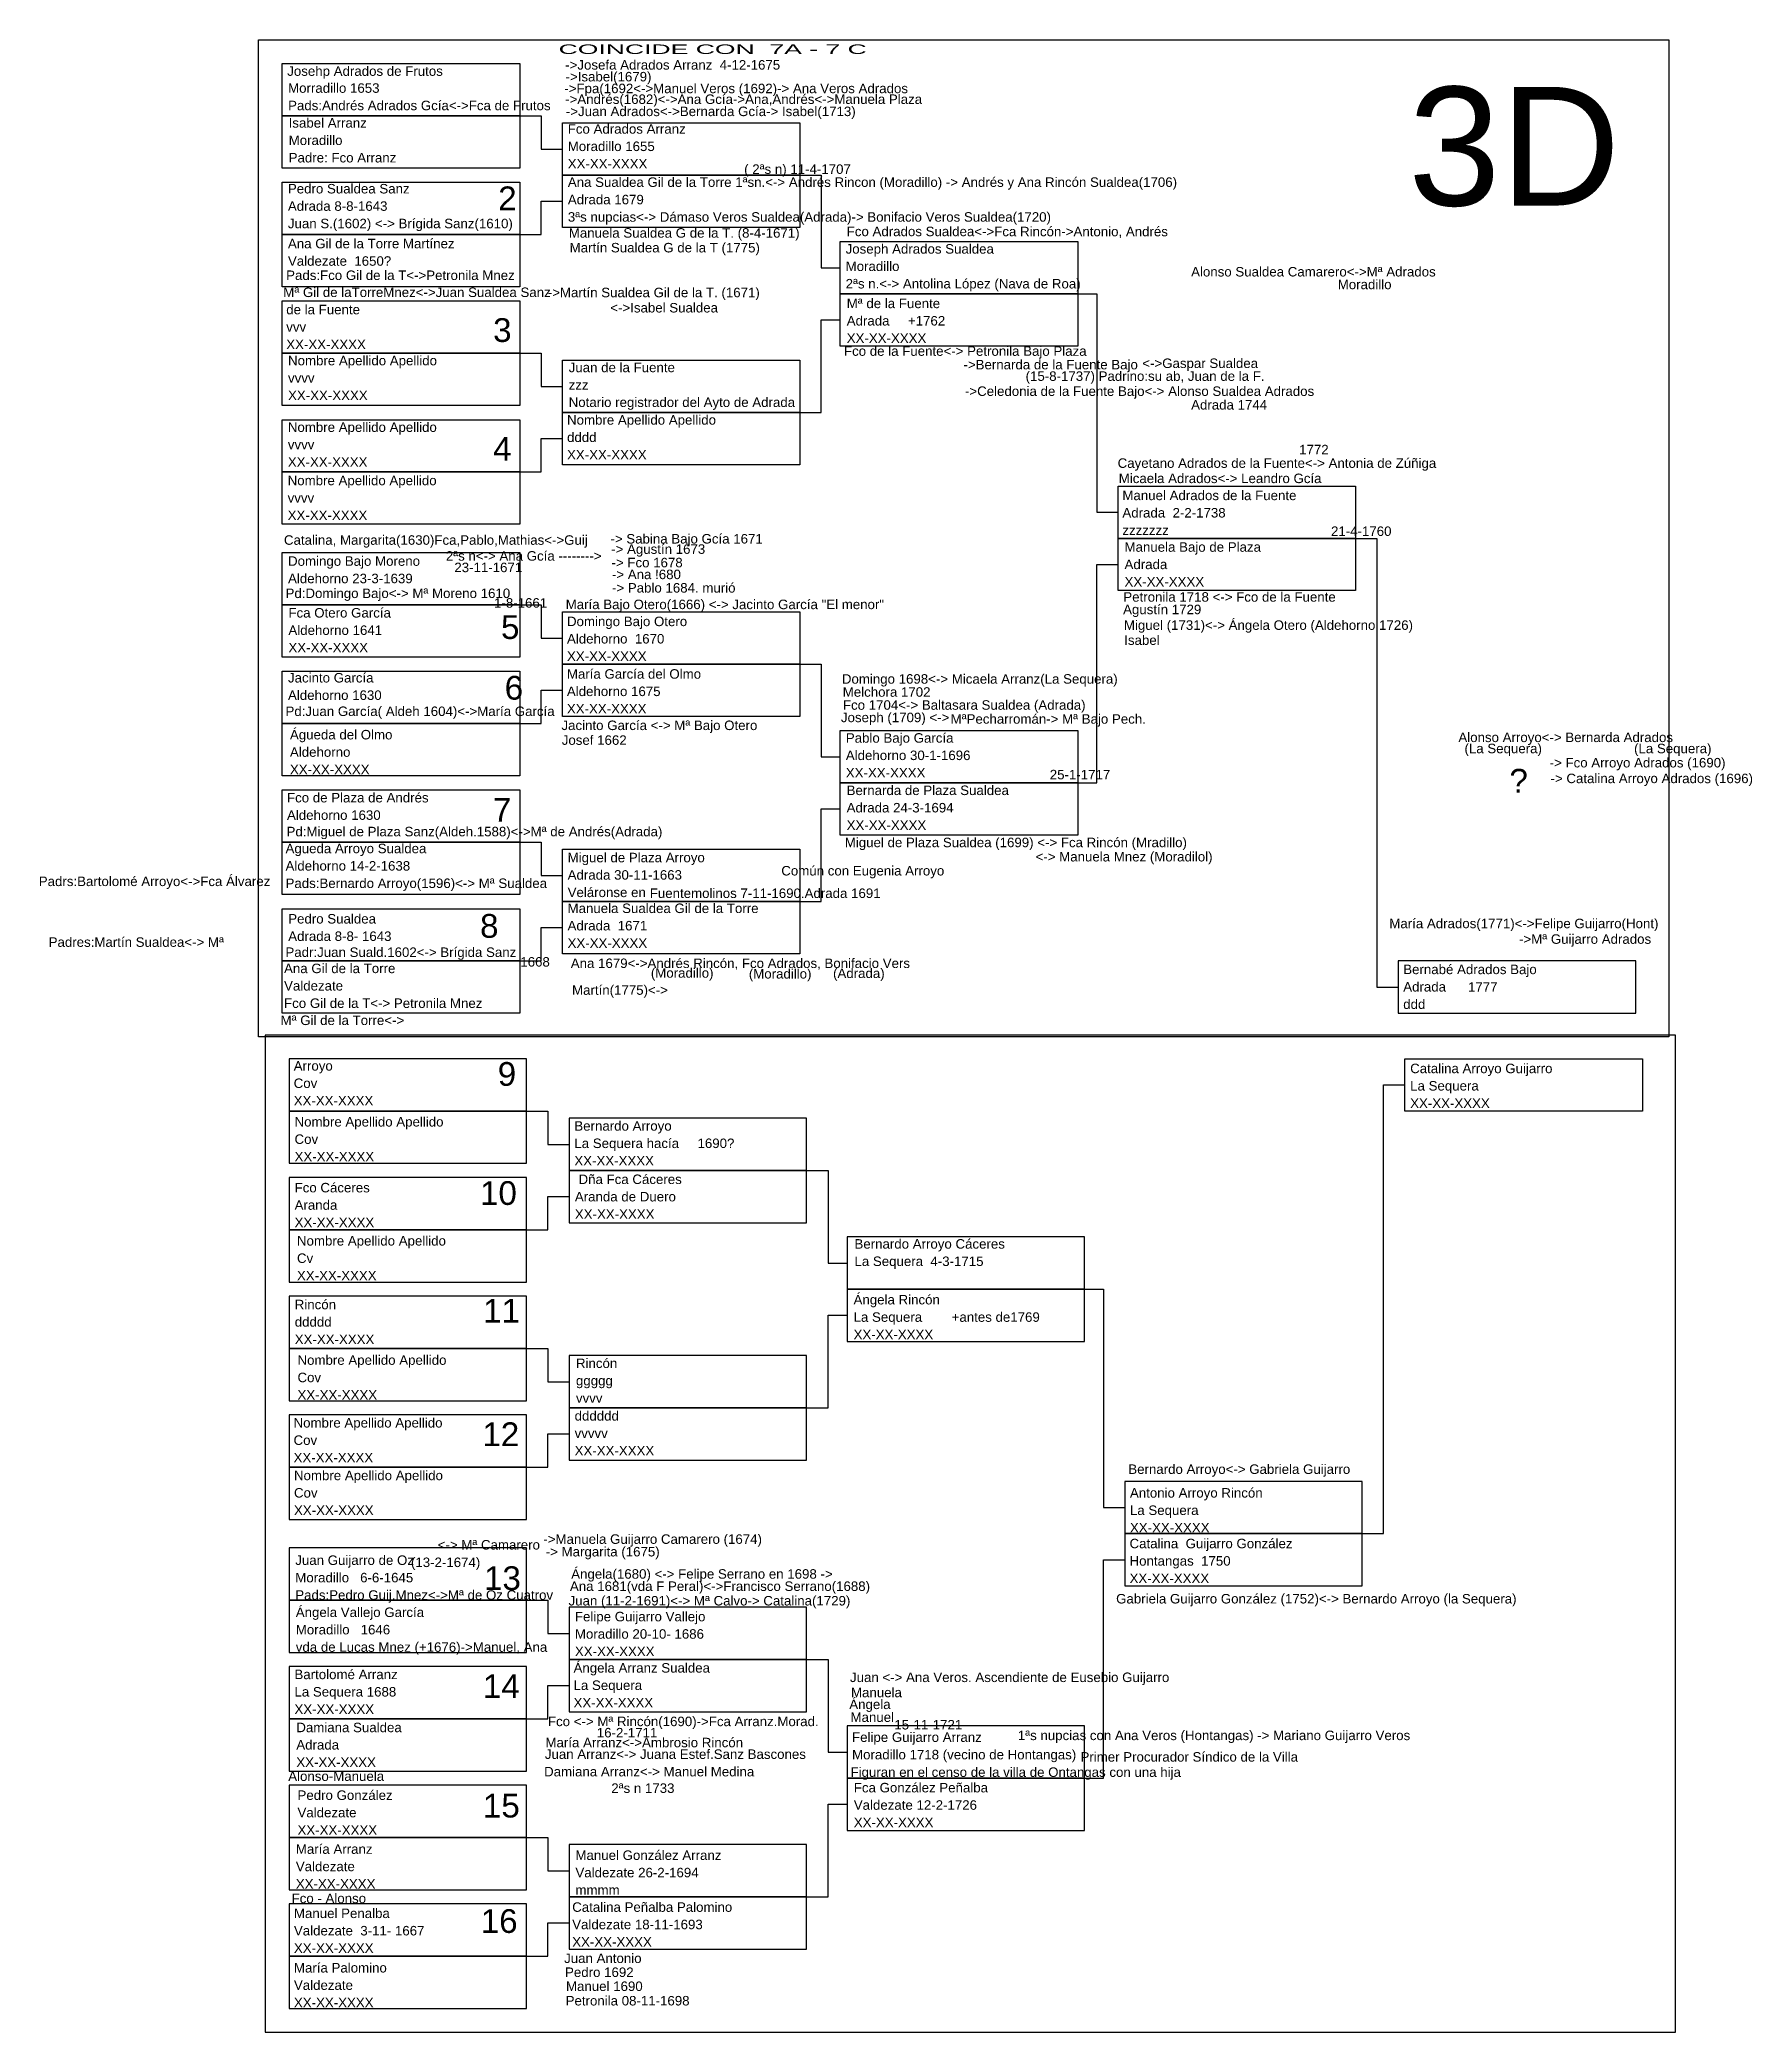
# Model space of a CAD drawing. Header units: millimetres. Extents: x -16844 to 23151, y -8543 to 4892.
# Drawn here: x -923.1 to -562.5, y -1499 to -1079.4 of the extents above; entities that cross this region are included whole.
import ezdxf
from ezdxf.enums import TextEntityAlignment as Align

# ---------------------------------------------------------------- set-up
doc = ezdxf.new("R2010")
doc.units = ezdxf.units.MM
doc.layers.add('Sanz', color=230, linetype='Continuous')
doc.styles.add('Arial', font='arial.ttf', dxfattribs={"height": 0.01})

msp = doc.modelspace()

# ---------------------------------------------------------------- texts
at = {"style": 'Arial'}
for s, p in [('2', (-822.72, -1115.26)), ('3', (-823.79, -1143.01)), ('4', (-823.79, -1168.01)), ('5', (-822.13, -1205.57)), ('6', (-821.36, -1218.35)), ('?', (-609.77, -1237.94)), ('7', (-823.84, -1244.07)), ('8', (-826.54, -1268.51)), ('9', (-822.82, -1299.69)), ('10', (-822.67, -1324.78)), ('11', (-822.01, -1349.58)), ('12', (-822.17, -1375.58)), ('13', (-821.83, -1405.9)), ('14', (-822.06, -1428.65)), ('15', (-822.06, -1453.81)), ('16', (-822.52, -1478.12))]:
    msp.add_text(s, height=5, dxfattribs=at).set_placement(p, align=Align.RIGHT)
at = {"layer": 'Sanz', "style": 'Arial'}
msp.add_text('3D', height=25, dxfattribs=at).set_placement((-590.33, -1114.28), align=Align.RIGHT)

# ---------------------------------------------------------------- blocks, each defined once
blk = doc.blocks.new('Hoja superior')
for points in [[(0, 210), (297, 210), (297, 0), (0, 0)], [(5, 205), (55, 205), (55, 194), (5, 194)], [(5, 194), (55, 194), (55, 183), (5, 183)], [(64, 192.5), (114, 192.5), (114, 181.5), (64, 181.5)], [(64, 181.5), (114, 181.5), (114, 170.5), (64, 170.5)], [(5, 180), (55, 180), (55, 169), (5, 169)], [(5, 169), (55, 169), (55, 158), (5, 158)], [(122.5, 167.5), (172.5, 167.5), (172.5, 156.5), (122.5, 156.5)], [(122.5, 156.5), (172.5, 156.5), (172.5, 145.5), (122.5, 145.5)], [(5, 155), (55, 155), (55, 144), (5, 144)], [(5, 144), (55, 144), (55, 133), (5, 133)], [(64, 142.5), (114, 142.5), (114, 131.5), (64, 131.5)], [(64, 131.5), (114, 131.5), (114, 120.5), (64, 120.5)], [(5, 130), (55, 130), (55, 119), (5, 119)], [(5, 119), (55, 119), (55, 108), (5, 108)], [(181, 116), (231, 116), (231, 105), (181, 105)], [(181, 105), (231, 105), (231, 94), (181, 94)], [(5, 102), (55, 102), (55, 91), (5, 91)], [(5, 91), (55, 91), (55, 80), (5, 80)], [(64, 89.5), (114, 89.5), (114, 78.5), (64, 78.5)], [(5, 77), (55, 77), (55, 66), (5, 66)], [(64, 78.5), (114, 78.5), (114, 67.5), (64, 67.5)], [(5, 66), (55, 66), (55, 55), (5, 55)], [(122.5, 64.5), (172.5, 64.5), (172.5, 53.5), (122.5, 53.5)], [(5, 52), (55, 52), (55, 41), (5, 41)], [(122.5, 53.5), (172.5, 53.5), (172.5, 42.5), (122.5, 42.5)], [(5, 41), (55, 41), (55, 30), (5, 30)], [(64, 39.5), (114, 39.5), (114, 28.5), (64, 28.5)], [(5, 27), (55, 27), (55, 16), (5, 16)], [(64, 28.5), (114, 28.5), (114, 17.5), (64, 17.5)], [(5, 16), (55, 16), (55, 5), (5, 5)], [(240, 5), (290, 5), (290, 16), (240, 16)]]:
    blk.add_lwpolyline(points, close=True)
for points in [[(55, 194), (59.5, 194), (59.5, 187), (64, 187)], [(114, 181.5), (118.5, 181.5), (118.5, 162), (122.5, 162)], [(55, 169), (59.5, 169), (59.5, 176), (64, 176)], [(172.5, 156.5), (176.5, 156.5), (176.5, 110.5), (181, 110.5)], [(114, 131.5), (118.5, 131.5), (118.5, 151), (122.5, 151)], [(55, 144), (59.5, 144), (59.5, 137), (64, 137)], [(55, 119), (59.5, 119), (59.5, 126), (64, 126)], [(231, 105), (235.5, 105), (235.5, 10.5), (240, 10.5)], [(172.5, 53.5), (176.5, 53.5), (176.5, 99.5), (181, 99.5)], [(55, 91), (59.5, 91), (59.5, 84), (64, 84)], [(114, 78.5), (118.5, 78.5), (118.5, 59), (122.5, 59)], [(55, 66), (59.5, 66), (59.5, 73), (64, 73)], [(114, 28.5), (118.5, 28.5), (118.5, 48), (122.5, 48)], [(55, 41), (59.5, 41), (59.5, 34), (64, 34)], [(55, 16), (59.5, 16), (59.5, 23), (64, 23)]]:
    blk.add_lwpolyline(points)
blk = doc.blocks.new('Hoja inferior')
for points in [[(0, -210), (297, -210), (297, 0), (0, 0)], [(5, -16), (55, -16), (55, -5), (5, -5)], [(240, -5), (290, -5), (290, -16), (240, -16)], [(5, -27), (55, -27), (55, -16), (5, -16)], [(64, -28.5), (114, -28.5), (114, -17.5), (64, -17.5)], [(64, -39.5), (114, -39.5), (114, -28.5), (64, -28.5)], [(5, -41), (55, -41), (55, -30), (5, -30)], [(5, -52), (55, -52), (55, -41), (5, -41)], [(122.5, -53.5), (172.5, -53.5), (172.5, -42.5), (122.5, -42.5)], [(122.5, -64.5), (172.5, -64.5), (172.5, -53.5), (122.5, -53.5)], [(5, -66), (55, -66), (55, -55), (5, -55)], [(5, -77), (55, -77), (55, -66), (5, -66)], [(64, -78.5), (114, -78.5), (114, -67.5), (64, -67.5)], [(64, -89.5), (114, -89.5), (114, -78.5), (64, -78.5)], [(5, -91), (55, -91), (55, -80), (5, -80)], [(5, -102), (55, -102), (55, -91), (5, -91)], [(181, -105), (231, -105), (231, -94), (181, -94)], [(5, -119), (55, -119), (55, -108), (5, -108)], [(181, -116), (231, -116), (231, -105), (181, -105)], [(5, -130), (55, -130), (55, -119), (5, -119)], [(64, -131.5), (114, -131.5), (114, -120.5), (64, -120.5)], [(5, -144), (55, -144), (55, -133), (5, -133)], [(64, -142.5), (114, -142.5), (114, -131.5), (64, -131.5)], [(5, -155), (55, -155), (55, -144), (5, -144)], [(122.5, -156.5), (172.5, -156.5), (172.5, -145.5), (122.5, -145.5)], [(5, -169), (55, -169), (55, -158), (5, -158)], [(122.5, -167.5), (172.5, -167.5), (172.5, -156.5), (122.5, -156.5)], [(5, -180), (55, -180), (55, -169), (5, -169)], [(64, -181.5), (114, -181.5), (114, -170.5), (64, -170.5)], [(5, -194), (55, -194), (55, -183), (5, -183)], [(64, -192.5), (114, -192.5), (114, -181.5), (64, -181.5)], [(5, -205), (55, -205), (55, -194), (5, -194)]]:
    blk.add_lwpolyline(points, close=True)
for points in [[(231, -105), (235.5, -105), (235.5, -10.5), (240, -10.5)], [(55, -16), (59.5, -16), (59.5, -23), (64, -23)], [(114, -28.5), (118.5, -28.5), (118.5, -48), (122.5, -48)], [(55, -41), (59.5, -41), (59.5, -34), (64, -34)], [(172.5, -53.5), (176.5, -53.5), (176.5, -99.5), (181, -99.5)], [(114, -78.5), (118.5, -78.5), (118.5, -59), (122.5, -59)], [(55, -66), (59.5, -66), (59.5, -73), (64, -73)], [(55, -91), (59.5, -91), (59.5, -84), (64, -84)], [(172.5, -156.5), (176.5, -156.5), (176.5, -110.5), (181, -110.5)], [(55, -119), (59.5, -119), (59.5, -126), (64, -126)], [(114, -131.5), (118.5, -131.5), (118.5, -151), (122.5, -151)], [(55, -144), (59.5, -144), (59.5, -137), (64, -137)], [(114, -181.5), (118.5, -181.5), (118.5, -162), (122.5, -162)], [(55, -169), (59.5, -169), (59.5, -176), (64, -176)], [(55, -194), (59.5, -194), (59.5, -187), (64, -187)]]:
    blk.add_lwpolyline(points)
blk = doc.blocks.new('Casilla')
at = {"style": 'Arial'}
for tag, p in [('NOMBRE', (0.88, 8.08)), ('LUGAR_NACIMIENTO', (0.88, 4.42)), ('FECHA', (0.88, 0.75))]:
    blk.add_attdef(tag, p, '', height=2, dxfattribs=at)
blk = doc.blocks.new('Hermanos')
at = {"style": 'Arial'}
blk.add_attdef('NOMBRE', (0, 0), '', height=2, dxfattribs=at)

# ---------------------------------------------------------------- block references
ref = msp.add_blockref('Hermanos', (-832.51, -1082.35))
ref.add_attrib('NOMBRE', '            COINCIDE CON  7A - 7 C', (-832.51, -1082.35), dxfattribs={"color": 30, "height": 2, "style": 'Arial', "width": 2})
for name, p, values in [('Hermanos', (-871.03, -1086.96), {'NOMBRE': 'Josehp Adrados de Frutos'}), ('Hermanos', (-812.49, -1085.65), {'NOMBRE': '->Josefa Adrados Arranz  4-12-1675'}), ('Hermanos', (-812.42, -1088.13), {'NOMBRE': '->Isabel(1679)'}), ('Hermanos', (-812.35, -1095.44), {'NOMBRE': '->Juan Adrados<->Bernarda Gcía-> Isabel(1713)'}), ('Casilla', (-871.61, -1105.95), {'NOMBRE': 'Isabel Arranz', 'LUGAR_NACIMIENTO': 'Moradillo', 'FECHA': 'Padre: Fco Arranz'}), ('Casilla', (-812.84, -1107.22), {'NOMBRE': 'Fco Adrados Arranz ', 'LUGAR_NACIMIENTO': 'Moradillo 1655', 'FECHA': 'XX-XX-XXXX'}), ('Hermanos', (-798.87, -1107.61), {'NOMBRE': '                               ( 2ªs n) 11-4-1707'}), ('Casilla', (-871.77, -1119.81), {'NOMBRE': 'Pedro Sualdea Sanz', 'LUGAR_NACIMIENTO': 'Adrada 8-8-1643', 'FECHA': 'Juan S.(1602) <-> Brígida Sanz(1610)'}), ('Hermanos', (-779.6, -1120.73), {'NOMBRE': '                                  Fco Adrados Sualdea'}), ('Hermanos', (-726.34, -1120.75), {'NOMBRE': '<->Fca Rincón->Antonio, Andrés'}), ('Casilla', (-754.32, -1132.49), {'NOMBRE': 'Joseph Adrados Sualdea', 'LUGAR_NACIMIENTO': 'Moradillo', 'FECHA': '2ªs n.<-> Antolina López (Nava de Roa)'}), ('Hermanos', (-872.64, -1133.55), {'NOMBRE': ' Mª Gil de laTorreMnez<->Juan Sualdea Sanz'}), ('Hermanos', (-649.81, -1131.9), {'NOMBRE': 'Moradillo'}), ('Casilla', (-872.12, -1145.27), {'NOMBRE': 'de la Fuente', 'LUGAR_NACIMIENTO': 'vvv', 'FECHA': 'XX-XX-XXXX'}), ('Hermanos', (-803, -1136.8), {'NOMBRE': '<->Isabel Sualdea'}), ('Casilla', (-754.09, -1143.97), {'NOMBRE': 'Mª de la Fuente', 'LUGAR_NACIMIENTO': 'Adrada     +1762', 'FECHA': 'XX-XX-XXXX'}), ('Casilla', (-871.74, -1156.01), {'NOMBRE': 'Nombre Apellido Apellido', 'LUGAR_NACIMIENTO': 'vvvv', 'FECHA': 'XX-XX-XXXX'}), ('Casilla', (-812.64, -1157.46), {'NOMBRE': 'Juan de la Fuente', 'LUGAR_NACIMIENTO': 'zzz', 'FECHA': 'Notario registrador del Ayto de Adrada'}), ('Hermanos', (-680.68, -1157.25), {'NOMBRE': 'Adrada 1744                  '}), ('Casilla', (-871.78, -1170.04), {'NOMBRE': 'Nombre Apellido Apellido', 'LUGAR_NACIMIENTO': 'vvvv', 'FECHA': 'XX-XX-XXXX'}), ('Casilla', (-812.99, -1168.51), {'NOMBRE': 'Nombre Apellido Apellido', 'LUGAR_NACIMIENTO': 'dddd', 'FECHA': 'XX-XX-XXXX'}), ('Hermanos', (-657.94, -1166.68), {'NOMBRE': '1772'}), ('Hermanos', (-696.16, -1169.53), {'NOMBRE': 'Cayetano Adrados de la Fuente<-> Antonia de Zúñiga'}), ('Hermanos', (-695.93, -1172.74), {'NOMBRE': 'Micaela Adrados<-> Leandro Gcía'}), ('Casilla', (-871.82, -1181.27), {'NOMBRE': 'Nombre Apellido Apellido', 'LUGAR_NACIMIENTO': 'vvvv', 'FECHA': 'XX-XX-XXXX'}), ('Casilla', (-696.04, -1184.41), {'NOMBRE': 'Manuel Adrados de la Fuente', 'LUGAR_NACIMIENTO': 'Adrada  2-2-1738', 'FECHA': 'zzzzzzz'}), ('Hermanos', (-802.96, -1185.47), {'NOMBRE': '-> Sabina Bajo Gcía 1671'}), ('Hermanos', (-651.23, -1183.87), {'NOMBRE': '21-4-1760'}), ('Hermanos', (-871.72, -1185.73), {'NOMBRE': 'Catalina, Margarita(1630)Fca,Pablo,Mathias<->Guij'}), ('Hermanos', (-837.63, -1189.08), {'NOMBRE': '2ªs n<-> Ana Gcía -------->'}), ('Hermanos', (-802.81, -1187.64), {'NOMBRE': '-> Agustín 1673'}), ('Casilla', (-695.59, -1195.28), {'NOMBRE': 'Manuela Bajo de Plaza', 'LUGAR_NACIMIENTO': 'Adrada', 'FECHA': 'XX-XX-XXXX'}), ('Hermanos', (-835.84, -1191.5), {'NOMBRE': '23-11-1671'}), ('Hermanos', (-802.74, -1190.48), {'NOMBRE': '-> Fco 1678'}), ('Hermanos', (-802.65, -1192.97), {'NOMBRE': '-> Ana !680'}), ('Hermanos', (-871.39, -1196.95), {'NOMBRE': 'Pd:Domingo Bajo<-> Mª Moreno 1610'}), ('Hermanos', (-802.64, -1195.8), {'NOMBRE': '-> Pablo 1684. murió'}), ('Hermanos', (-694.96, -1197.72), {'NOMBRE': 'Petronila 1718 <-> Fco de la Fuente'}), ('Casilla', (-871.66, -1209.14), {'NOMBRE': 'Fca Otero García', 'LUGAR_NACIMIENTO': 'Aldehorno 1641', 'FECHA': 'XX-XX-XXXX'}), ('Hermanos', (-827.47, -1198.98), {'NOMBRE': '1-8-1661'}), ('Hermanos', (-812.39, -1199.29), {'NOMBRE': 'María Bajo Otero(1666) <-> Jacinto García "El menor"'}), ('Hermanos', (-695.01, -1200.35), {'NOMBRE': 'Agustín 1729'}), ('Casilla', (-813, -1210.95), {'NOMBRE': 'Domingo Bajo Otero', 'LUGAR_NACIMIENTO': 'Aldehorno  1670', 'FECHA': 'XX-XX-XXXX'}), ('Hermanos', (-694.84, -1203.65), {'NOMBRE': 'Miguel (1731)<-> Ángela Otero (Aldehorno 1726)'}), ('Hermanos', (-694.77, -1206.82), {'NOMBRE': 'Isabel'}), ('Casilla', (-813.02, -1222.02), {'NOMBRE': 'María García del Olmo', 'LUGAR_NACIMIENTO': 'Aldehorno 1675', 'FECHA': 'XX-XX-XXXX'}), ('Hermanos', (-754.23, -1214.99), {'NOMBRE': 'Domingo 1698<-> Micaela Arranz(La Sequera)'}), ('Hermanos', (-754.05, -1217.74), {'NOMBRE': 'Melchora 1702'}), ('Hermanos', (-871.4, -1221.8), {'NOMBRE': 'Pd:Juan García( Aldeh 1604)<->María García'}), ('Hermanos', (-754.43, -1223.1), {'NOMBRE': 'Joseph (1709) <->'}), ('Hermanos', (-754.01, -1220.48), {'NOMBRE': 'Fco 1704<-> Baltasara Sualdea (Adrada)'}), ('Casilla', (-871.34, -1234.81), {'NOMBRE': 'Águeda del Olmo', 'LUGAR_NACIMIENTO': 'Aldehorno', 'FECHA': 'XX-XX-XXXX'}), ('Hermanos', (-813.28, -1224.76), {'NOMBRE': 'Jacinto García <-> Mª Bajo Otero'}), ('Casilla', (-754.28, -1235.5), {'NOMBRE': 'Pablo Bajo García', 'LUGAR_NACIMIENTO': 'Aldehorno 30-1-1696', 'FECHA': 'XX-XX-XXXX'}), ('Hermanos', (-731.33, -1223.42), {'NOMBRE': 'MªPecharromán-> Mª Bajo Pech.'}), ('Hermanos', (-813.22, -1227.87), {'NOMBRE': 'Josef 1662'}), ('Hermanos', (-623.12, -1229.64), {'NOMBRE': '(La Sequera)                         (La Sequera)'}), ('Hermanos', (-710.45, -1235.14), {'NOMBRE': '25-1-1717'}), ('Hermanos', (-622.26, -1232.63), {'NOMBRE': '                      -> Fco Arroyo Adrados (1690)'}), ('Casilla', (-754.11, -1246.53), {'NOMBRE': 'Bernarda de Plaza Sualdea', 'LUGAR_NACIMIENTO': 'Adrada 24-3-1694', 'FECHA': 'XX-XX-XXXX'}), ('Hermanos', (-622.07, -1235.94), {'NOMBRE': '                      -> Catalina Arroyo Adrados (1696)'}), ('Hermanos', (-871.18, -1247.14), {'NOMBRE': 'Pd:Miguel de Plaza Sanz(Aldeh.1588)<->Mª de Andrés(Adrada)'}), ('Casilla', (-872.27, -1258.78), {'NOMBRE': 'Águeda Arroyo Sualdea', 'LUGAR_NACIMIENTO': 'Aldehorno 14-2-1638', 'FECHA': 'Pads:Bernardo Arroyo(1596)<-> Mª Sualdea'}), ('Casilla', (-812.86, -1260.69), {'NOMBRE': 'Miguel de Plaza Arroyo', 'LUGAR_NACIMIENTO': 'Adrada 30-11-1663', 'FECHA': 'Veláronse en'}), ('Hermanos', (-753.62, -1249.43), {'NOMBRE': 'Miguel de Plaza Sualdea (1699) <-> Fca Rincón (Mradillo)'}), ('Hermanos', (-713.44, -1252.43), {'NOMBRE': '<-> Manuela Mnez (Moradilol)'}), ('Hermanos', (-923.35, -1257.62), {'NOMBRE': 'Padrs:Bartolomé Arroyo<->Fca Álvarez '}), ('Hermanos', (-794.69, -1260.13), {'NOMBRE': 'Fuentemolinos 7-11-1690.Adrada 1691'}), ('Casilla', (-812.88, -1271.38), {'NOMBRE': 'Manuela Sualdea Gil de la Torre', 'LUGAR_NACIMIENTO': 'Adrada  1671', 'FECHA': 'XX-XX-XXXX'}), ('Hermanos', (-638.95, -1266.5), {'NOMBRE': 'María Adrados(1771)<->Felipe Guijarro(Hont)'}), ('Hermanos', (-871.41, -1272.55), {'NOMBRE': 'Padr:Juan Suald.1602<-> Brígida Sanz'}), ('Hermanos', (-611.63, -1269.78), {'NOMBRE': '->Mª Guijarro Adrados'}), ('Casilla', (-872.58, -1284.04), {'NOMBRE': 'Ana Gil de la Torre', 'LUGAR_NACIMIENTO': 'Valdezate', 'FECHA': 'Fco Gil de la T<-> Petronila Mnez'}), ('Hermanos', (-821.95, -1274.58), {'NOMBRE': '1668'}), ('Hermanos', (-811.32, -1274.88), {'NOMBRE': 'Ana 1679<->Andrés Rincón, Fco Adrados, Bonifacio Vers'}), ('Hermanos', (-794.46, -1276.92), {'NOMBRE': '(Moradillo)'}), ('Hermanos', (-773.83, -1277.1), {'NOMBRE': '(Moradillo)'}), ('Hermanos', (-756.09, -1276.99), {'NOMBRE': '(Adrada)'}), ('Casilla', (-636.9, -1284.25), {'NOMBRE': 'Bernabé Adrados Bajo', 'LUGAR_NACIMIENTO': 'Adrada', 'FECHA': 'ddd'}), ('Hermanos', (-811.05, -1280.52), {'NOMBRE': 'Martín(1775)<->'}), ('Hermanos', (-623.15, -1279.87), {'NOMBRE': ' 1777'}), ('Casilla', (-870.55, -1304.57), {'NOMBRE': 'Arroyo', 'LUGAR_NACIMIENTO': 'Cov', 'FECHA': 'XX-XX-XXXX'}), ('Casilla', (-635.44, -1305.11), {'NOMBRE': 'Catalina Arroyo Guijarro', 'LUGAR_NACIMIENTO': 'La Sequera ', 'FECHA': 'XX-XX-XXXX'}), ('Casilla', (-870.37, -1316.35), {'NOMBRE': 'Nombre Apellido Apellido', 'LUGAR_NACIMIENTO': 'Cov', 'FECHA': 'XX-XX-XXXX'}), ('Casilla', (-811.45, -1317.22), {'NOMBRE': 'Bernardo Arroyo', 'LUGAR_NACIMIENTO': 'La Sequera hacía     1690?', 'FECHA': 'XX-XX-XXXX'}), ('Casilla', (-870.36, -1330.22), {'NOMBRE': 'Fco Cáceres', 'LUGAR_NACIMIENTO': 'Aranda ', 'FECHA': 'XX-XX-XXXX'}), ('Casilla', (-811.34, -1328.46), {'NOMBRE': ' Dña Fca Cáceres', 'LUGAR_NACIMIENTO': 'Aranda de Duero', 'FECHA': 'XX-XX-XXXX'}), ('Casilla', (-869.86, -1341.42), {'NOMBRE': 'Nombre Apellido Apellido', 'LUGAR_NACIMIENTO': 'Cv', 'FECHA': 'XX-XX-XXXX'}), ('Casilla', (-870.33, -1354.84), {'NOMBRE': 'Rincón', 'LUGAR_NACIMIENTO': 'ddddd', 'FECHA': 'XX-XX-XXXX'}), ('Casilla', (-752.65, -1353.82), {'NOMBRE': 'Ángela Rincón', 'LUGAR_NACIMIENTO': 'La Sequera        +antes de1769', 'FECHA': 'XX-XX-XXXX'}), ('Casilla', (-869.75, -1366.54), {'NOMBRE': 'Nombre Apellido Apellido', 'LUGAR_NACIMIENTO': 'Cov', 'FECHA': 'XX-XX-XXXX'}), ('Casilla', (-811.11, -1367.21), {'NOMBRE': 'Rincón', 'LUGAR_NACIMIENTO': 'ggggg', 'FECHA': 'vvvv'}), ('Casilla', (-870.58, -1379.75), {'NOMBRE': 'Nombre Apellido Apellido', 'LUGAR_NACIMIENTO': 'Cov', 'FECHA': 'XX-XX-XXXX'}), ('Casilla', (-811.39, -1378.29), {'NOMBRE': 'dddddd', 'LUGAR_NACIMIENTO': 'vvvvv', 'FECHA': 'XX-XX-XXXX'}), ('Hermanos', (-694.69, -1381.44), {'NOMBRE': ' Bernardo Arroyo<-> Gabriela Guijarro '}), ('Casilla', (-870.49, -1390.84), {'NOMBRE': 'Nombre Apellido Apellido', 'LUGAR_NACIMIENTO': 'Cov', 'FECHA': 'XX-XX-XXXX'}), ('Casilla', (-694.45, -1394.51), {'NOMBRE': 'Antonio Arroyo Rincón', 'LUGAR_NACIMIENTO': 'La Sequera', 'FECHA': 'XX-XX-XXXX'}), ('Hermanos', (-839.34, -1397.37), {'NOMBRE': '<-> Mª Camarero'}), ('Hermanos', (-817.1, -1396.17), {'NOMBRE': '->Manuela Guijarro Camarero (1674)'}), ('Hermanos', (-816.59, -1398.82), {'NOMBRE': '-> Margarita (1675)'}), ('Casilla', (-694.53, -1405.18), {'NOMBRE': 'Catalina  Guijarro González', 'LUGAR_NACIMIENTO': 'Hontangas  1750', 'FECHA': 'XX-XX-XXXX'}), ('Hermanos', (-811.23, -1403.51), {'NOMBRE': 'Ángela(1680) <-> Felipe Serrano en 1698 ->'}), ('Hermanos', (-811.5, -1406.09), {'NOMBRE': 'Ana 1681(vda F Peral)<->Francisco Serrano(1688)'}), ('Casilla', (-870.11, -1419.66), {'NOMBRE': 'Ángela Vallejo García', 'LUGAR_NACIMIENTO': 'Moradillo   1646', 'FECHA': 'vda de Lucas Mnez (+1676)->Manuel, Ana '}), ('Hermanos', (-811.79, -1409.15), {'NOMBRE': 'Juan (11-2-1691)<-> Mª Calvo-> Catalina(1729)'}), ('Hermanos', (-700.36, -1408.73), {'NOMBRE': '     Gabriela Guijarro González (1752)<-> Bernardo Arroyo (la Sequera)'}), ('Casilla', (-811.33, -1420.57), {'NOMBRE': 'Felipe Guijarro Vallejo', 'LUGAR_NACIMIENTO': 'Moradillo 20-10- 1686', 'FECHA': 'XX-XX-XXXX'}), ('Casilla', (-870.39, -1432.75), {'NOMBRE': 'Bartolomé Arranz ', 'LUGAR_NACIMIENTO': 'La Sequera 1688', 'FECHA': 'XX-XX-XXXX'}), ('Casilla', (-811.62, -1431.37), {'NOMBRE': 'Ángela Arranz Sualdea', 'LUGAR_NACIMIENTO': 'La Sequera', 'FECHA': 'XX-XX-XXXX'}), ('Hermanos', (-752.52, -1425.28), {'NOMBRE': 'Juan <-> Ana Veros. Ascendiente de Eusebio Guijarro'}), ('Hermanos', (-752.31, -1428.48), {'NOMBRE': 'Manuela'}), ('Hermanos', (-752.67, -1430.97), {'NOMBRE': 'Ángela'}), ('Casilla', (-870, -1443.92), {'NOMBRE': 'Damiana Sualdea', 'LUGAR_NACIMIENTO': 'Adrada', 'FECHA': 'XX-XX-XXXX'}), ('Hermanos', (-805.84, -1436.94), {'NOMBRE': '16-2-1711'}), ('Hermanos', (-752.41, -1433.68), {'NOMBRE': 'Manuel'}), ('Hermanos', (-753.27, -1435.27), {'NOMBRE': '             15-11-1721'}), ('Hermanos', (-816.78, -1441.47), {'NOMBRE': 'Juan Arranz<-> Juana Estef.Sanz Bascones'}), ('Hermanos', (-816.65, -1439.02), {'NOMBRE': 'María Arranz<->Ambrosio Rincón'}), ('Hermanos', (-717.18, -1437.51), {'NOMBRE': '1ªs nupcias con Ana Veros (Hontangas) -> Mariano Guijarro Veros'}), ('Hermanos', (-816.94, -1445.15), {'NOMBRE': 'Damiana Arranz<-> Manuel Medina'}), ('Hermanos', (-870.82, -1446.11), {'NOMBRE': 'Alonso-Manuela'}), ('Hermanos', (-802.79, -1448.63), {'NOMBRE': '2ªs n 1733 '}), ('Casilla', (-752.6, -1456.6), {'NOMBRE': 'Fca González Peñalba', 'LUGAR_NACIMIENTO': 'Valdezate 12-2-1726', 'FECHA': 'XX-XX-XXXX'}), ('Casilla', (-869.75, -1458.19), {'NOMBRE': 'Pedro González ', 'LUGAR_NACIMIENTO': 'Valdezate', 'FECHA': 'XX-XX-XXXX'}), ('Casilla', (-870.1, -1469.54), {'NOMBRE': 'María Arranz', 'LUGAR_NACIMIENTO': 'Valdezate', 'FECHA': 'XX-XX-XXXX'}), ('Casilla', (-811.22, -1470.83), {'NOMBRE': 'Manuel González Arranz', 'LUGAR_NACIMIENTO': 'Valdezate 26-2-1694', 'FECHA': 'mmmm'}), ('Hermanos', (-870.11, -1471.85), {'NOMBRE': 'Fco - Alonso'}), ('Casilla', (-870.5, -1483.07), {'NOMBRE': 'Manuel Penalba', 'LUGAR_NACIMIENTO': 'Valdezate  3-11- 1667', 'FECHA': 'XX-XX-XXXX'}), ('Casilla', (-811.9, -1481.76), {'NOMBRE': 'Catalina Peñalba Palomino', 'LUGAR_NACIMIENTO': 'Valdezate 18-11-1693', 'FECHA': 'XX-XX-XXXX'}), ('Casilla', (-870.5, -1494.54), {'NOMBRE': 'María Palomino', 'LUGAR_NACIMIENTO': 'Valdezate', 'FECHA': 'XX-XX-XXXX'}), ('Hermanos', (-812.72, -1484.46), {'NOMBRE': 'Juan Antonio'}), ('Hermanos', (-812.53, -1487.4), {'NOMBRE': 'Pedro 1692'}), ('Hermanos', (-812.33, -1490.35), {'NOMBRE': 'Manuel 1690'}), ('Hermanos', (-812.4, -1493.4), {'NOMBRE': 'Petronila 08-11-1698'})]:
    msp.add_blockref(name, p).add_auto_attribs(values)
ref = msp.add_blockref('Casilla', (-871.73, -1094.95))
ref.add_attrib('LUGAR_NACIMIENTO', 'Morradillo 1653', (-870.85, -1090.53), dxfattribs={"height": 2, "style": 'Arial'})
ref.add_attrib('FECHA', 'Pads:Andrés Adrados Gcía<->Fca de Frutos ', (-870.85, -1094.2), dxfattribs={"height": 2, "style": 'Arial'})
ref = msp.add_blockref('Hermanos', (-812.68, -1090.61))
ref.add_attrib('NOMBRE', '->Fpa(1692<->Manuel Veros (1692)-> Ana Veros Adrados', (-812.68, -1090.61), dxfattribs={"color": 3, "height": 2, "style": 'Arial'})
ref = msp.add_blockref('Hermanos', (-812.5, -1092.88))
ref.add_attrib('NOMBRE', '->Andrés(1682)<->Ana Gcía->Ana,Andrés<->Manuela Plaza', (-812.5, -1092.88), dxfattribs={"color": 6, "height": 2, "style": 'Arial'})
ref = msp.add_blockref('Casilla', (-812.82, -1118.43))
ref.add_attrib('NOMBRE', 'Ana Sualdea Gil de la Torre 1ªsn.<-> Andrés Rincon (Moradillo) -> Andrés y Ana Rincón Sualdea(1706)', (-811.94, -1110.35), dxfattribs={"height": 2, "style": 'Arial'})
ref.add_attrib('LUGAR_NACIMIENTO', 'Adrada 1679', (-811.94, -1114.02), dxfattribs={"height": 2, "style": 'Arial'})
ref.add_attrib('FECHA', '3ªs nupcias<-> Dámaso Veros Sualdea(Adrada)-> Bonifacio Veros Sualdea(1720)', (-811.94, -1117.68), dxfattribs={"color": 7, "height": 2, "style": 'Arial'})
ref = msp.add_blockref('Casilla', (-812.62, -1129.14))
ref.add_attrib('NOMBRE', 'Manuela Sualdea G de la T. (8-4-1671)', (-811.74, -1121.05), dxfattribs={"height": 2, "style": 'Arial'})
ref = msp.add_blockref('Casilla', (-871.76, -1131.37))
ref.add_attrib('NOMBRE', 'Ana Gil de la Torre Martínez', (-870.88, -1123.29), dxfattribs={"height": 2, "style": 'Arial'})
ref.add_attrib('LUGAR_NACIMIENTO', 'Valdezate  1650?', (-870.88, -1126.96), dxfattribs={"height": 2, "style": 'Arial'})
ref = msp.add_blockref('Casilla', (-812.44, -1132.23))
ref.add_attrib('NOMBRE', 'Martín Sualdea G de la T (1775)', (-811.56, -1124.15), dxfattribs={"color": 9, "height": 2, "style": 'Arial'})
ref = msp.add_blockref('Casilla', (-872.13, -1130.71))
ref.add_attrib('FECHA', 'Pads:Fco Gil de la T<->Petronila Mnez', (-871.26, -1129.96), dxfattribs={"height": 2, "style": 'Arial'})
ref = msp.add_blockref('Casilla', (-682.34, -1133.64))
ref.add_attrib('LUGAR_NACIMIENTO', ' Alonso Sualdea Camarero<->Mª Adrados', (-681.46, -1129.22), dxfattribs={"height": 2, "style": 'Arial'})
ref = msp.add_blockref('Hermanos', (-816.16, -1133.59))
ref.add_attrib('NOMBRE', '->Martín Sualdea Gil de la T. (1671)', (-816.16, -1133.59), dxfattribs={"color": 9, "height": 2, "style": 'Arial'})
ref = msp.add_blockref('Casilla', (-754.66, -1150.35))
ref.add_attrib('LUGAR_NACIMIENTO', 'Fco de la Fuente<-> Petronila Bajo Plaza', (-753.79, -1145.93), dxfattribs={"height": 2, "style": 'Arial'})
ref = msp.add_blockref('Casilla', (-751.23, -1149.53))
ref.add_attrib('FECHA', '                            ->Bernarda de la Fuente Bajo', (-750.36, -1148.78), dxfattribs={"height": 2, "style": 'Arial'})
ref = msp.add_blockref('Casilla', (-716.42, -1155.63))
ref.add_attrib('LUGAR_NACIMIENTO', '(15-8-1737) Padrino:su ab, Juan de la F.', (-715.54, -1151.21), dxfattribs={"height": 2, "style": 'Arial'})
ref = msp.add_blockref('Casilla', (-691.85, -1152.92))
ref.add_attrib('LUGAR_NACIMIENTO', '<->Gaspar Sualdea', (-690.97, -1148.5), dxfattribs={"height": 2, "style": 'Arial'})
ref = msp.add_blockref('Casilla', (-729.19, -1158.8))
ref.add_attrib('LUGAR_NACIMIENTO', '->Celedonia de la Fuente Bajo<-> Alonso Sualdea Adrados', (-728.31, -1154.38), dxfattribs={"height": 2, "style": 'Arial'})
ref = msp.add_blockref('Casilla', (-871.74, -1198.25))
ref.add_attrib('NOMBRE', 'Domingo Bajo Moreno', (-870.86, -1190.16), dxfattribs={"height": 2, "style": 'Arial'})
ref.add_attrib('LUGAR_NACIMIENTO', 'Aldehorno 23-3-1639', (-870.86, -1193.83), dxfattribs={"height": 2, "style": 'Arial'})
ref = msp.add_blockref('Casilla', (-871.75, -1222.82))
ref.add_attrib('NOMBRE', 'Jacinto García', (-870.87, -1214.74), dxfattribs={"height": 2, "style": 'Arial'})
ref.add_attrib('LUGAR_NACIMIENTO', 'Aldehorno 1630', (-870.87, -1218.41), dxfattribs={"height": 2, "style": 'Arial'})
ref = msp.add_blockref('Hermanos', (-624.4, -1227.29))
ref.add_attrib('NOMBRE', 'Alonso Arroyo<-> Bernarda Adrados', (-624.4, -1227.29), dxfattribs={"color": 1, "height": 2, "style": 'Arial'})
ref = msp.add_blockref('Casilla', (-871.96, -1248.08))
ref.add_attrib('NOMBRE', 'Fco de Plaza de Andrés', (-871.08, -1240), dxfattribs={"height": 2, "style": 'Arial'})
ref.add_attrib('LUGAR_NACIMIENTO', 'Aldehorno 1630', (-871.08, -1243.67), dxfattribs={"height": 2, "style": 'Arial'})
ref = msp.add_blockref('Hermanos', (-766.99, -1255.39))
ref.add_attrib('NOMBRE', 'Común con Eugenia Arroyo', (-766.99, -1255.39), dxfattribs={"color": 30, "height": 2, "style": 'Arial'})
ref = msp.add_blockref('Casilla', (-872.48, -1273.6))
ref.add_attrib('NOMBRE', ' Pedro Sualdea', (-871.6, -1265.51), dxfattribs={"height": 2, "style": 'Arial'})
ref.add_attrib('LUGAR_NACIMIENTO', ' Adrada 8-8- 1643', (-871.6, -1269.18), dxfattribs={"height": 2, "style": 'Arial'})
ref = msp.add_blockref('Hermanos', (-922.82, -1270.42))
ref.add_attrib('NOMBRE', '  Padres:Martín Sualdea<-> Mª ', (-922.82, -1270.42), dxfattribs={"color": 0, "height": 2, "style": 'Arial'})
ref = msp.add_blockref('Casilla', (-873.3, -1294.98))
ref.add_attrib('NOMBRE', 'Mª Gil de la Torre<->', (-872.43, -1286.89), dxfattribs={"height": 2, "style": 'Arial'})
ref = msp.add_blockref('Casilla', (-752.46, -1342.07))
ref.add_attrib('NOMBRE', 'Bernardo Arroyo Cáceres', (-751.58, -1333.99), dxfattribs={"height": 2, "style": 'Arial'})
ref.add_attrib('LUGAR_NACIMIENTO', 'La Sequera  4-3-1715', (-751.58, -1337.65), dxfattribs={"height": 2, "style": 'Arial'})
ref = msp.add_blockref('Casilla', (-870.22, -1408.7))
ref.add_attrib('NOMBRE', 'Juan Guijarro de Oz         ', (-869.34, -1400.61), dxfattribs={"color": 3, "height": 2, "style": 'Arial'})
ref.add_attrib('LUGAR_NACIMIENTO', 'Moradillo   6-6-1645        ', (-869.34, -1404.28), dxfattribs={"height": 2, "style": 'Arial'})
ref.add_attrib('FECHA', 'Pads:Pedro Guij.Mnez<->Mª de Oz Cuatrov', (-869.34, -1407.95), dxfattribs={"height": 2, "style": 'Arial'})
ref = msp.add_blockref('Casilla', (-851.29, -1405.48))
ref.add_attrib('LUGAR_NACIMIENTO', '       (13-2-1674)', (-850.41, -1401.06), dxfattribs={"height": 2, "style": 'Arial'})
ref = msp.add_blockref('Hermanos', (-816.13, -1434.57))
ref.add_attrib('NOMBRE', 'Fco <-> Mª Rincón(1690)->Fca Arranz.Morad. ', (-816.13, -1434.57), dxfattribs={"color": 40, "height": 2, "style": 'Arial'})
ref = msp.add_blockref('Casilla', (-752.96, -1445.98))
ref.add_attrib('NOMBRE', 'Felipe Guijarro Arranz', (-752.09, -1437.89), dxfattribs={"height": 2, "style": 'Arial'})
ref.add_attrib('LUGAR_NACIMIENTO', 'Moradillo 1718 (vecino de Hontangas)', (-752.09, -1441.56), dxfattribs={"height": 2, "style": 'Arial'})
ref = msp.add_blockref('Hermanos', (-752.41, -1445.26))
ref.add_attrib('NOMBRE', 'Figuran en el censo de la villa de Ontangas con una hija', (-752.41, -1445.26), dxfattribs={"color": 4, "height": 2, "style": 'Arial'})
ref = msp.add_blockref('Hermanos', (-703.98, -1442.04))
ref.add_attrib('NOMBRE', 'Primer Procurador Síndico de la Villa', (-703.98, -1442.04), dxfattribs={"color": 4, "height": 2, "style": 'Arial'})
at = {"layer": 'Sanz'}
for name, p in [('Hoja superior', (-877.07, -1289.38)), ('Hoja inferior', (-875.65, -1289.02))]:
    msp.add_blockref(name, p, dxfattribs=at)

msp.set_redraw_order([(e.dxf.handle, doc.entitydb.next_handle()) for e in msp.query("TEXT MTEXT ATTDEF DIMENSION ARC_DIMENSION")])  # texts and dimensions are drawn at this point

doc.saveas('drawing.dxf')
